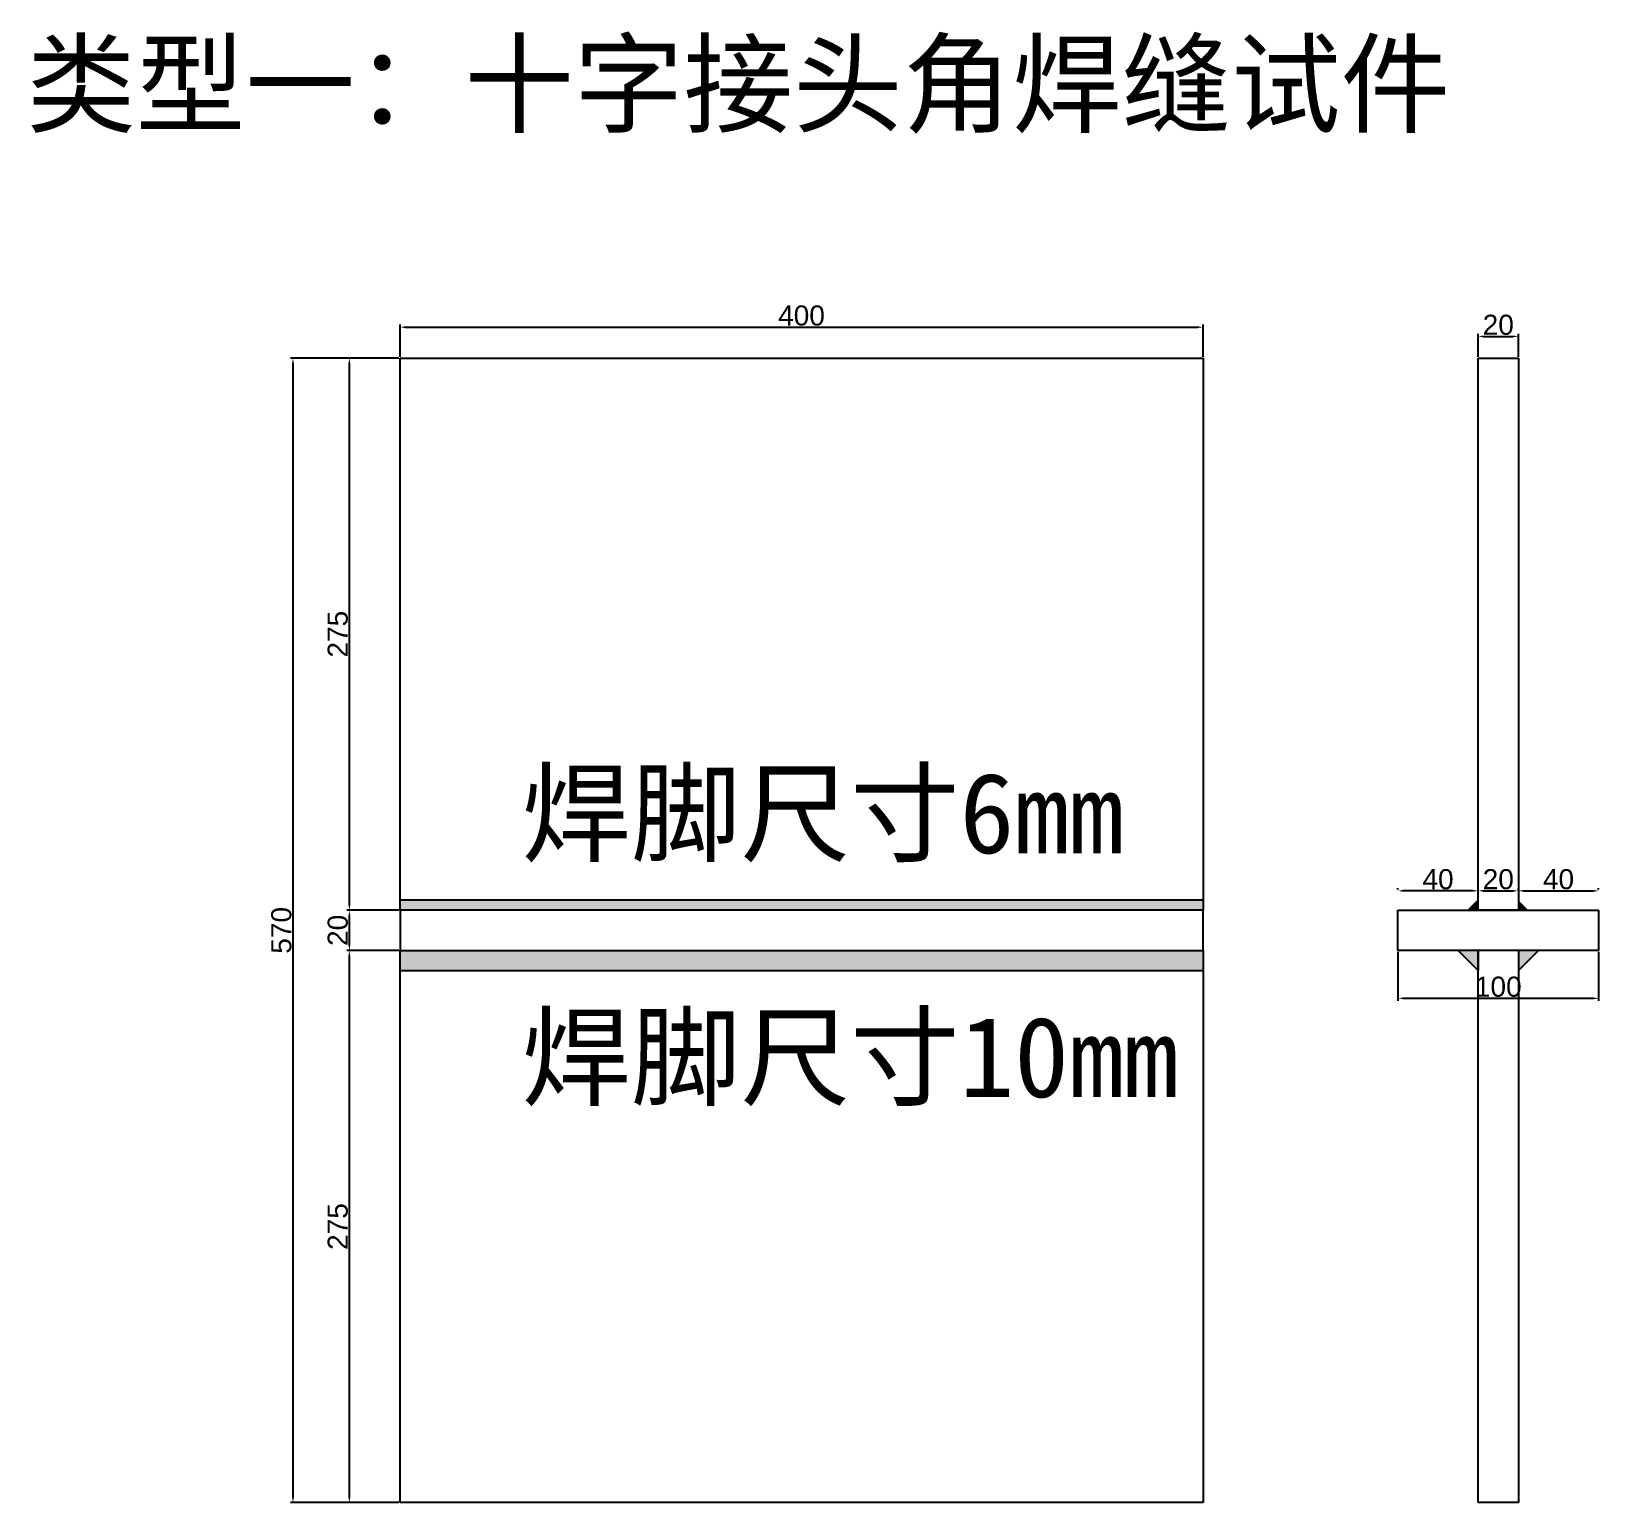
# Model space of a CAD drawing. Header units: millimetres. Extents: x 1213 to 10925, y 716 to 4379.
# Drawn here: x 7261 to 8042, y 2652 to 3384 of the extents above; entities that cross this region are included whole.
import ezdxf

# ---------------------------------------------------------------- set-up
doc = ezdxf.new("R2010")
doc.units = ezdxf.units.MM
doc.layers.add('尺寸标注', color=6, linetype='Continuous')
doc.layers.add('标号', color=4, linetype='Continuous')
doc.styles.get("Standard").update_dxf_attribs({"font": 'arial.ttf'})
doc.dimstyles.new('ISO-25-JHF', dxfattribs={"dimtxt": 10, "dimasz": 2.5, "dimexe": 1.25, "dimexo": 0.625, "dimtad": 1, "dimtxsty": 'Standard', "dimcen": 2.5, "dimadec": 0, "dimazin": 0, "dimtfac": 1, "dimtmove": 0, "dimatfit": 3, "dimfxl": 1, "dimarcsym": 0})

msp = doc.modelspace()

# ---------------------------------------------------------------- texts
at = {"layer": '标号', "char_height": 40, "attachment_point": 7}
for s, width, heights, insert in [('{\\fSimSun|b0|i0|c134|p2;类型一：十字接头角焊缝试件}', 1605.41615, [52.667], (7258.758, 3333.421)), ('{\\fSimSun|b0|i0|c134|p2;焊脚尺寸6mm\\P} ', 430.68363, [0], (7505.458, 2903.885)), ('{\\fSimSun|b0|i0|c134|p2;焊脚尺寸10mm\\P} ', 430.68363, [0], (7505.458, 2782.426))]:
    msp.add_mtext_dynamic_manual_height_columns(s, width=width, gutter_width=12.5, heights=heights, dxfattribs=dict(at, insert=insert))

# ---------------------------------------------------------------- blocks, each defined once
blk = doc.blocks.new('*D65')
at = {"layer": 'Defpoints', "color": 0, "transparency": 16777216}
for p in [(7844.91, 3237.13), (7444.91, 3221.74), (7844.91, 3221.74)]:
    blk.add_point(p, dxfattribs=at)
at = {"layer": '尺寸标注', "color": 0, "lineweight": -2, "transparency": 16777216}
for p, q in [((7444.91, 3222.36), (7444.91, 3238.38)), ((7447.41, 3237.13), (7842.41, 3237.13)), ((7844.91, 3222.36), (7844.91, 3238.38))]:
    blk.add_line(p, q, dxfattribs=at)
at = {"layer": '尺寸标注', "color": 0, "transparency": 16777216}
for points in [[(7447.41, 3237.54), (7447.41, 3236.71), (7444.91, 3237.13)], [(7842.41, 3237.54), (7842.41, 3236.71), (7844.91, 3237.13)]]:
    blk.add_solid(points, dxfattribs=at)
at = {"layer": '尺寸标注', "color": 0, "transparency": 16777216, "insert": (7644.91, 3242.86), "char_height": 10, "attachment_point": 5}
blk.add_mtext('400', dxfattribs=at)
blk = doc.blocks.new('*D66')
at = {"layer": 'Defpoints', "color": 0, "transparency": 16777216}
for p in [(7444.91, 3221.74), (7419.66, 2946.74), (7444.91, 2946.74)]:
    blk.add_point(p, dxfattribs=at)
at = {"layer": '尺寸标注', "color": 0, "lineweight": -2, "transparency": 16777216}
for p, q in [((7444.29, 3221.74), (7418.41, 3221.74)), ((7419.66, 3219.24), (7419.66, 2949.24)), ((7444.29, 2946.74), (7418.41, 2946.74))]:
    blk.add_line(p, q, dxfattribs=at)
at = {"layer": '尺寸标注', "color": 0, "transparency": 16777216}
for points in [[(7419.25, 3219.24), (7420.08, 3219.24), (7419.66, 3221.74)], [(7419.25, 2949.24), (7420.08, 2949.24), (7419.66, 2946.74)]]:
    blk.add_solid(points, dxfattribs=at)
at = {"layer": '尺寸标注', "color": 0, "transparency": 16777216, "insert": (7413.93, 3084.24), "char_height": 10, "attachment_point": 5, "rotation": 90}
blk.add_mtext('275', dxfattribs=at)
blk = doc.blocks.new('*D67')
at = {"layer": 'Defpoints', "color": 0, "transparency": 16777216}
for p in [(7444.91, 2946.74), (7419.66, 2926.74), (7444.91, 2926.74)]:
    blk.add_point(p, dxfattribs=at)
at = {"layer": '尺寸标注', "color": 0, "lineweight": -2, "transparency": 16777216}
for p, q in [((7444.29, 2946.74), (7418.41, 2946.74)), ((7419.66, 2944.24), (7419.66, 2929.24)), ((7444.29, 2926.74), (7418.41, 2926.74))]:
    blk.add_line(p, q, dxfattribs=at)
at = {"layer": '尺寸标注', "color": 0, "transparency": 16777216}
for points in [[(7419.25, 2944.24), (7420.08, 2944.24), (7419.66, 2946.74)], [(7419.25, 2929.24), (7420.08, 2929.24), (7419.66, 2926.74)]]:
    blk.add_solid(points, dxfattribs=at)
at = {"layer": '尺寸标注', "color": 0, "transparency": 16777216, "insert": (7413.93, 2936.74), "char_height": 10, "attachment_point": 5, "rotation": 90}
blk.add_mtext('20', dxfattribs=at)
blk = doc.blocks.new('*D68')
at = {"layer": 'Defpoints', "color": 0, "transparency": 16777216}
for p in [(7444.91, 2926.74), (7419.66, 2651.74), (7444.91, 2651.74)]:
    blk.add_point(p, dxfattribs=at)
at = {"layer": '尺寸标注', "color": 0, "lineweight": -2, "transparency": 16777216}
for p, q in [((7444.29, 2926.74), (7418.41, 2926.74)), ((7419.66, 2924.24), (7419.66, 2654.24)), ((7444.29, 2651.74), (7418.41, 2651.74))]:
    blk.add_line(p, q, dxfattribs=at)
at = {"layer": '尺寸标注', "color": 0, "transparency": 16777216}
for points in [[(7419.25, 2924.24), (7420.08, 2924.24), (7419.66, 2926.74)], [(7419.25, 2654.24), (7420.08, 2654.24), (7419.66, 2651.74)]]:
    blk.add_solid(points, dxfattribs=at)
at = {"layer": '尺寸标注', "color": 0, "transparency": 16777216, "insert": (7413.93, 2789.24), "char_height": 10, "attachment_point": 5, "rotation": 90}
blk.add_mtext('275', dxfattribs=at)
blk = doc.blocks.new('*D69')
at = {"layer": 'Defpoints', "color": 0, "transparency": 16777216}
for p in [(7444.91, 3221.74), (7391.58, 2651.74), (7444.91, 2651.74)]:
    blk.add_point(p, dxfattribs=at)
at = {"layer": '尺寸标注', "color": 0, "lineweight": -2, "transparency": 16777216}
for p, q in [((7444.29, 3221.74), (7390.33, 3221.74)), ((7391.58, 3219.24), (7391.58, 2654.24)), ((7444.29, 2651.74), (7390.33, 2651.74))]:
    blk.add_line(p, q, dxfattribs=at)
at = {"layer": '尺寸标注', "color": 0, "transparency": 16777216}
for points in [[(7391.17, 3219.24), (7392, 3219.24), (7391.58, 3221.74)], [(7391.17, 2654.24), (7392, 2654.24), (7391.58, 2651.74)]]:
    blk.add_solid(points, dxfattribs=at)
at = {"layer": '尺寸标注', "color": 0, "transparency": 16777216, "insert": (7385.85, 2936.74), "char_height": 10, "attachment_point": 5, "rotation": 90}
blk.add_mtext('570', dxfattribs=at)
blk = doc.blocks.new('*D71')
at = {"layer": 'Defpoints', "color": 0, "transparency": 16777216}
for p in [(8001.99, 3232.52), (7981.99, 3221.74), (8001.99, 3221.74)]:
    blk.add_point(p, dxfattribs=at)
at = {"layer": '尺寸标注', "color": 0, "lineweight": -2, "transparency": 16777216}
for p, q in [((7981.99, 3222.36), (7981.99, 3233.77)), ((7984.49, 3232.52), (7999.49, 3232.52)), ((8001.99, 3222.36), (8001.99, 3233.77))]:
    blk.add_line(p, q, dxfattribs=at)
at = {"layer": '尺寸标注', "color": 0, "transparency": 16777216}
for points in [[(7984.49, 3232.94), (7984.49, 3232.1), (7981.99, 3232.52)], [(7999.49, 3232.94), (7999.49, 3232.1), (8001.99, 3232.52)]]:
    blk.add_solid(points, dxfattribs=at)
at = {"layer": '尺寸标注', "color": 0, "transparency": 16777216, "insert": (7991.99, 3238.25), "char_height": 10, "attachment_point": 5}
blk.add_mtext('20', dxfattribs=at)
blk = doc.blocks.new('*D72')
at = {"layer": 'Defpoints', "color": 0, "transparency": 16777216}
for p in [(7941.99, 2926.74), (8041.99, 2926.74), (8041.99, 2902.89)]:
    blk.add_point(p, dxfattribs=at)
at = {"layer": '尺寸标注', "color": 0, "lineweight": -2, "transparency": 16777216}
for p, q in [((7941.99, 2926.11), (7941.99, 2901.64)), ((8041.99, 2926.11), (8041.99, 2901.64)), ((7944.49, 2902.89), (8039.49, 2902.89))]:
    blk.add_line(p, q, dxfattribs=at)
at = {"layer": '尺寸标注', "color": 0, "transparency": 16777216}
for points in [[(7944.49, 2903.3), (7944.49, 2902.47), (7941.99, 2902.89)], [(8039.49, 2903.3), (8039.49, 2902.47), (8041.99, 2902.89)]]:
    blk.add_solid(points, dxfattribs=at)
at = {"layer": '尺寸标注', "color": 0, "transparency": 16777216, "insert": (7991.99, 2908.62), "char_height": 10, "attachment_point": 5}
blk.add_mtext('100', dxfattribs=at)
blk = doc.blocks.new('*D60')
at = {"layer": 'Defpoints', "color": 0, "transparency": 16777216}
for p in [(8001.99, 2956.42), (8041.99, 2956.42), (8041.99, 2956.42)]:
    blk.add_point(p, dxfattribs=at)
at = {"layer": '尺寸标注', "color": 0, "lineweight": -2, "transparency": 16777216}
for p, q in [((8001.99, 2957.04), (8001.99, 2957.67)), ((8004.49, 2956.42), (8039.49, 2956.42)), ((8041.99, 2957.04), (8041.99, 2957.67))]:
    blk.add_line(p, q, dxfattribs=at)
at = {"layer": '尺寸标注', "color": 0, "transparency": 16777216}
for points in [[(8004.49, 2956.84), (8004.49, 2956), (8001.99, 2956.42)], [(8039.49, 2956.84), (8039.49, 2956), (8041.99, 2956.42)]]:
    blk.add_solid(points, dxfattribs=at)
at = {"layer": '尺寸标注', "color": 0, "transparency": 16777216, "insert": (8021.99, 2962.15), "char_height": 10, "attachment_point": 5}
blk.add_mtext('40', dxfattribs=at)
blk = doc.blocks.new('*D61')
at = {"layer": 'Defpoints', "color": 0, "transparency": 16777216}
for p in [(7941.99, 2956.42), (7941.99, 2956.42), (7981.99, 2956.42)]:
    blk.add_point(p, dxfattribs=at)
at = {"layer": '尺寸标注', "color": 0, "lineweight": -2, "transparency": 16777216}
for p, q in [((7941.99, 2957.04), (7941.99, 2957.67)), ((7979.49, 2956.42), (7944.49, 2956.42)), ((7981.99, 2957.04), (7981.99, 2957.67))]:
    blk.add_line(p, q, dxfattribs=at)
at = {"layer": '尺寸标注', "color": 0, "transparency": 16777216}
for points in [[(7944.49, 2956.84), (7944.49, 2956), (7941.99, 2956.42)], [(7979.49, 2956.84), (7979.49, 2956), (7981.99, 2956.42)]]:
    blk.add_solid(points, dxfattribs=at)
at = {"layer": '尺寸标注', "color": 0, "transparency": 16777216, "insert": (7961.99, 2962.15), "char_height": 10, "attachment_point": 5}
blk.add_mtext('40', dxfattribs=at)
blk = doc.blocks.new('*D62')
at = {"layer": 'Defpoints', "color": 0, "transparency": 16777216}
for p in [(7981.99, 2956.42), (8001.99, 2956.42), (8001.99, 2956.42)]:
    blk.add_point(p, dxfattribs=at)
at = {"layer": '尺寸标注', "color": 0, "lineweight": -2, "transparency": 16777216}
for p, q in [((7981.99, 2957.04), (7981.99, 2957.67)), ((7984.49, 2956.42), (7999.49, 2956.42)), ((8001.99, 2957.04), (8001.99, 2957.67))]:
    blk.add_line(p, q, dxfattribs=at)
at = {"layer": '尺寸标注', "color": 0, "transparency": 16777216}
for points in [[(7984.49, 2956.84), (7984.49, 2956), (7981.99, 2956.42)], [(7999.49, 2956.84), (7999.49, 2956), (8001.99, 2956.42)]]:
    blk.add_solid(points, dxfattribs=at)
at = {"layer": '尺寸标注', "color": 0, "transparency": 16777216, "insert": (7991.99, 2962.15), "char_height": 10, "attachment_point": 5}
blk.add_mtext('20', dxfattribs=at)

# ---------------------------------------------------------------- dimensions: what is measured, and where the dimension line sits
at = {"layer": '尺寸标注'}
for p1, p2, distance, picture, middle in [((7444.914, 3221.74), (7844.914, 3221.74), 15.387, '*D65', (7644.914, 3242.858)), ((7981.995, 3221.74), (8001.995, 3221.74), 10.78, '*D71', (7991.995, 3238.251)), ((7444.914, 3221.74), (7444.914, 2651.74), -53.331, '*D69', (7385.853, 2936.74)), ((7444.914, 3221.74), (7444.914, 2946.74), -25.252, '*D66', (7413.931, 3084.24)), ((7981.995, 2956.419), (7941.995, 2956.419), 0, '*D61', (7961.995, 2962.149)), ((7981.995, 2956.419), (8001.995, 2956.419), 0, '*D62', (7991.995, 2962.149)), ((8001.995, 2956.419), (8041.995, 2956.419), 0, '*D60', (8021.995, 2962.149)), ((7444.914, 2926.74), (7444.914, 2651.74), -25.252, '*D68', (7413.931, 2789.24)), ((7941.995, 2926.74), (8041.995, 2926.74), -23.852, '*D72', (7991.995, 2908.619))]:
    dim = msp.add_aligned_dim(p1=p1, p2=p2, distance=distance, dimstyle='ISO-25-JHF', dxfattribs=at)
    dim.commit()
    dim.dimension.update_dxf_attribs({"geometry": picture, "text_midpoint": middle})
dim = msp.add_linear_dim(base=(7419.662, 2926.74), p1=(7444.914, 2946.74), p2=(7444.914, 2926.74), angle=270, dimstyle='ISO-25-JHF', dxfattribs=at)
dim.commit()
dim.dimension.update_dxf_attribs({"geometry": '*D67', "text_midpoint": (7419.662, 2936.74), "dimtype": 161})

# ---------------------------------------------------------------- hatches: boundary and pattern name
h = msp.add_hatch(color=256)
h.dxf.hatch_style = 1
h.paths.add_polyline_path([(7844.914, 2951.74), (7444.914, 2951.74), (7444.914, 2946.74), (7844.914, 2946.74)])
h.paths.add_polyline_path([(7844.914, 2926.74), (7444.914, 2926.74), (7444.914, 2916.74), (7844.914, 2916.74)])
h = msp.add_hatch(color=256)
h.dxf.hatch_style = 1
h.paths.add_polyline_path([(7981.995, 2951.74), (7976.995, 2946.74), (7981.995, 2946.74)])
h = msp.add_hatch(color=256)
h.dxf.hatch_style = 1
h.paths.add_polyline_path([(8001.995, 2951.74), (8006.995, 2946.74), (8001.995, 2946.74)])
h = msp.add_hatch(color=256)
h.dxf.hatch_style = 1
h.paths.add_polyline_path([(7981.995, 2926.74), (7971.995, 2926.74), (7981.995, 2916.74)])
h = msp.add_hatch(color=256)
h.dxf.hatch_style = 1
h.paths.add_polyline_path([(8001.995, 2926.74), (8011.995, 2926.74), (8001.995, 2916.74)])

# ---------------------------------------------------------------- linework, layer by layer
for p, q in [((7444.914, 3221.74), (7844.914, 3221.74)), ((7444.914, 2946.74), (7444.914, 3221.74)), ((7844.914, 3221.74), (7844.914, 2946.74)), ((7981.995, 3221.74), (8001.995, 3221.74)), ((7981.995, 2946.74), (7981.995, 3221.74)), ((8001.995, 3221.74), (8001.995, 2946.74)), ((7844.914, 2951.74), (7444.914, 2951.74)), ((7981.995, 2951.74), (7976.995, 2946.74)), ((7981.995, 2946.74), (7981.995, 2951.74)), ((7844.914, 2946.74), (7444.914, 2946.74)), ((7444.914, 2946.74), (7444.914, 2926.74)), ((7844.914, 2926.74), (7844.914, 2946.74)), ((7941.995, 2946.74), (8041.995, 2946.74)), ((7941.995, 2926.74), (7941.995, 2946.74)), ((7981.995, 2946.74), (7976.995, 2946.74)), ((8001.995, 2946.74), (7981.995, 2946.74)), ((8041.995, 2946.74), (8041.995, 2926.74)), ((7444.914, 2926.74), (7844.914, 2926.74)), ((7444.914, 2651.74), (7444.914, 2926.74)), ((7844.914, 2926.74), (7844.914, 2651.74)), ((8041.995, 2926.74), (7941.995, 2926.74)), ((7981.995, 2926.74), (7971.995, 2926.74)), ((7981.995, 2916.74), (7971.995, 2926.74)), ((7981.995, 2651.74), (7981.995, 2926.74)), ((7981.995, 2926.74), (7981.995, 2916.74)), ((8001.995, 2926.74), (8001.995, 2651.74)), ((8001.995, 2916.74), (8011.995, 2926.74)), ((7444.914, 2916.74), (7844.914, 2916.74)), ((7844.914, 2651.74), (7444.914, 2651.74)), ((8001.995, 2651.74), (7981.995, 2651.74))]:
    msp.add_line(p, q)

msp.set_redraw_order([(e.dxf.handle, doc.entitydb.next_handle()) for e in msp.query("TEXT MTEXT ATTDEF DIMENSION ARC_DIMENSION")])  # texts and dimensions are drawn at this point

doc.saveas('drawing.dxf')
